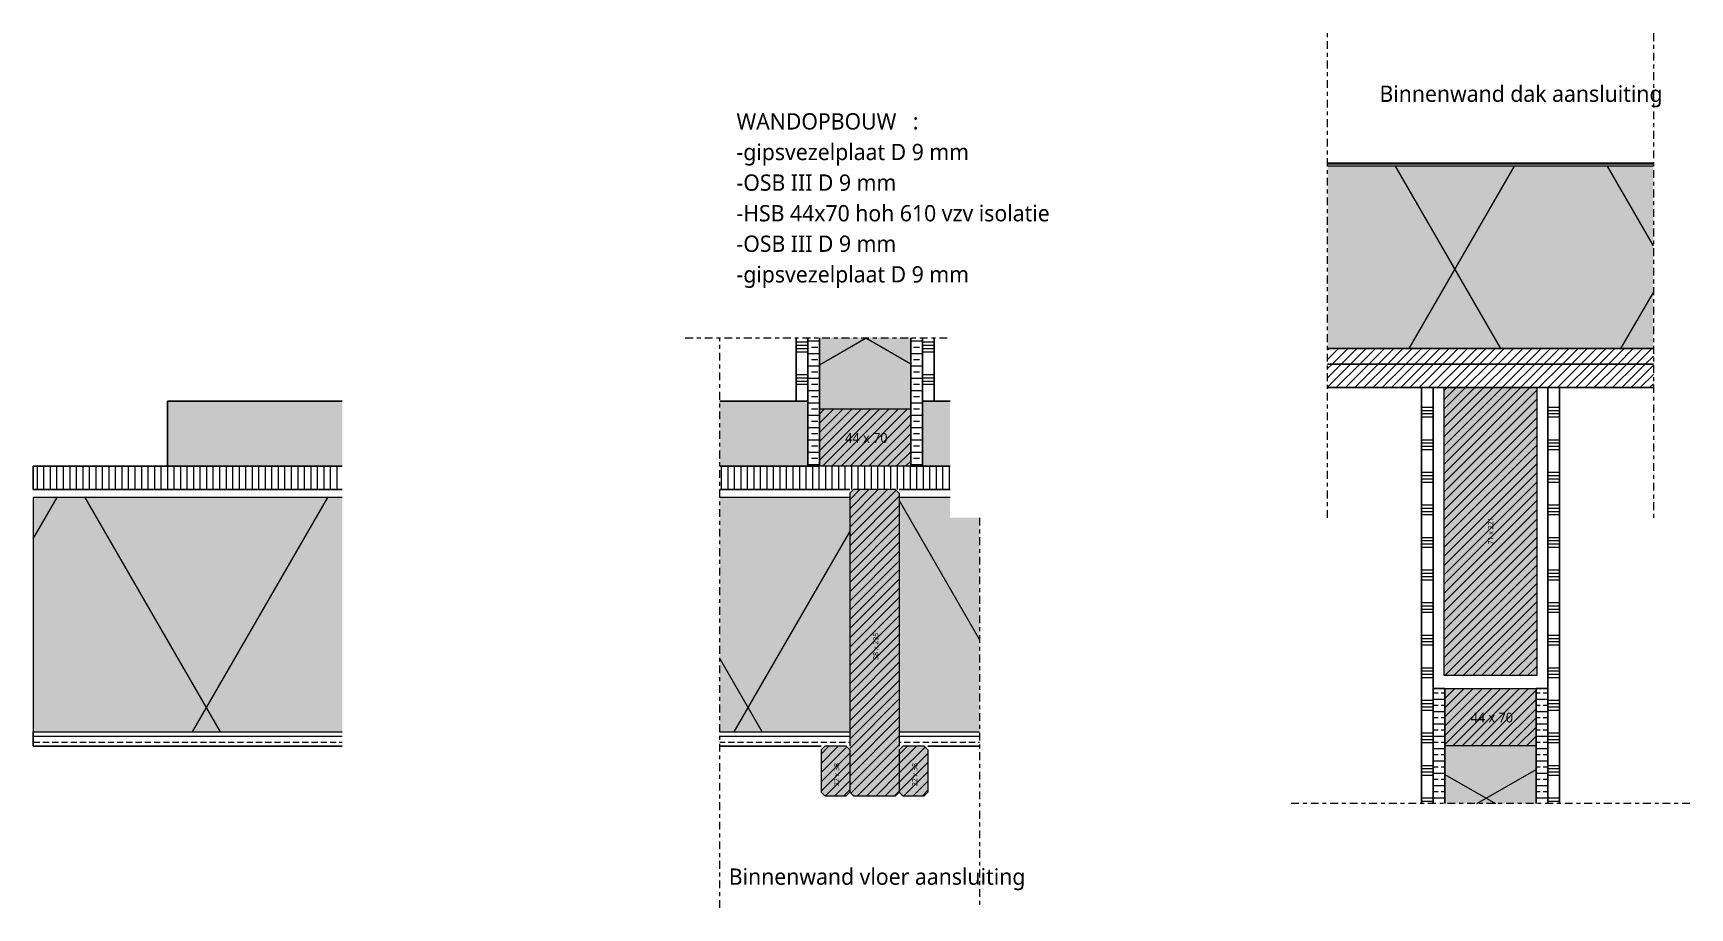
# Model space of a CAD drawing. Header units: millimetres. Extents: x 2927 to 18500, y -7154 to 6447.
# Drawn here: x 4392 to 5663, y -4292 to -3620 of the extents above; entities that cross this region are included whole.
import ezdxf

# ---------------------------------------------------------------- set-up
doc = ezdxf.new("R2010")
doc.units = ezdxf.units.MM
doc.linetypes.add('MV_center', pattern=[15, 6, -3, 3, -3])
for name, color, linetype, lineweight in [('A-ANNO-NOTE', 131, 'Continuous', 18), ('A-DETL', 90, 'Continuous', 13), ('A-DETL-GENF', 92, 'Continuous', 18), ('A-DETL-MEDM', 33, 'Continuous', 18), ('G-ANNO-TEXT', 231, 'Continuous', 13)]:
    doc.layers.add(name, color=color, linetype=linetype, lineweight=lineweight)
doc.styles.add('Segoe UI', font='segoeui.ttf', dxfattribs={"height": 7.5})
doc.styles.add('Segoe UI_1', font='segoeui.ttf', dxfattribs={"height": 4})
doc.styles.add('Segoe UI_3', font='segoeui.ttf', dxfattribs={"height": 12.5})
doc.styles.add('Segoe UI_B', font='segoeui.ttf', dxfattribs={"height": 12.5})
pattern_1 = [(0, (0, 0), (0, 9.476), []), (0, (0, 4.738), (0, 9.476), [4.738, -2.369])]
pattern_2 = [(60, (32.3, 205.2), (-58.89, 34), []), (120, (32.3, 205.2), (-58.89, -34), [])]
pattern_3 = [(0, (0, 10), (0, 25), []), (0, (0, 12.5), (0, 25), []), (0, (0, 15), (0, 25), []), (0, (0, 17.5), (0, 25), [])]
pattern_4 = [(45, (0, 0), (-3.535534, 3.535534), [])]

msp = doc.modelspace()

# ---------------------------------------------------------------- texts
at = {"layer": 'A-ANNO-NOTE', "lineweight": 13, "char_height": 7.5, "width": 40.485, "attachment_point": 1, "style": 'Segoe UI'}
for insert in [(5014.9, -3927.4), (5494.9, -4142)]:
    msp.add_mtext('44 x 70', dxfattribs=dict(at, insert=insert))
at = {"layer": 'A-ANNO-NOTE', "lineweight": 13, "char_height": 4, "attachment_point": 1, "rotation": 90, "style": 'Segoe UI_1'}
for s, insert, width in [('71 x 221', (5508.3, -4012.9), 27.658), ('38 x 235', (5036.3, -4101.5), 27.658), ('22 x 38', (5006.3, -4198.4), 23.65), ('22 x 38', (5066.3, -4198.4), 23.65)]:
    msp.add_mtext(s, dxfattribs=dict(at, insert=insert, width=width))
at = {"layer": 'G-ANNO-TEXT', "color": 7, "char_height": 12.5, "attachment_point": 1}
for s, insert, width, style in [('Binnenwand dak aansluiting', (5425, -3660.7), 262.553, 'Segoe UI_3'), ('WANDOPBOUW', (4931.5, -3681.9), 163.945, 'Segoe UI_B'), (':', (5066.8, -3681.9), 4.409, 'Segoe UI_3'), ('-gipsvezelplaat D 9 mm', (4931.5, -3705.4), 222.468, 'Segoe UI_3'), ('-OSB III D 9 mm', (4931.5, -3728.9), 151.92, 'Segoe UI_3'), ('-HSB 44x70 hoh 610 vzv isolatie', (4931.5, -3752.4), 300.232, 'Segoe UI_3'), ('-OSB III D 9 mm', (4931.5, -3775.8), 151.92, 'Segoe UI_3'), ('-gipsvezelplaat D 9 mm', (4931.5, -3799.3), 222.468, 'Segoe UI_3'), ('Binnenwand vloer aansluiting', (4925.6, -4261.6), 274.979, 'Segoe UI_3')]:
    msp.add_mtext(s, dxfattribs=dict(at, insert=insert, width=width, style=style))

# ---------------------------------------------------------------- blocks, each defined once
blk = doc.blocks.new('42 isolatie - Type 1-V224-Details Domera')
at = {"layer": 'A-DETL-GENF'}
h = blk.add_hatch(color=256, dxfattribs=at)
h.paths.add_polyline_path([(665, 0.8), (726.7, 0.8), (726.7, 165.2), (704.1, 165.2), (704.1, 180.8), (665, 180.8), (665, 49.2)])
h.paths.add_polyline_path([(627, 0.8), (627, 180.8), (527.3, 180.8), (527.3, 0.8)])
h.paths.add_polyline_path([(0.3, 0.8), (237.6, 0.8), (237.6, 180.8), (0.3, 180.8), (0.3, 49.2)])
at = {"layer": 'A-DETL-GENF', "lineweight": 13}
h = blk.add_hatch(dxfattribs=at)
h.set_pattern_fill('FP_24', color=256, style=0, pattern_type=2)
h.set_pattern_definition([(60, (-2126.39, 181.76), (-155.885, 90), []), (120, (-2126.39, 181.76), (-155.885, -90), [])])
h.paths.add_polyline_path([(665, 0.8), (726.7, 0.8), (726.7, 165.2), (704.1, 165.2), (704.1, 180.8), (665, 180.8), (665, 49.2)])
h.paths.add_polyline_path([(627, 0.8), (627, 180.8), (527.3, 180.8), (527.3, 0.8)])
h.paths.add_polyline_path([(0.3, 0.8), (237.6, 0.8), (237.6, 180.8), (0.3, 180.8), (0.3, 49.2)])
at = {"layer": 'A-DETL-GENF'}
for p, q in [((237.6, 180.8), (0.3, 180.8)), ((0.3, 180.8), (0.3, 0.8)), ((237.6, 180.8), (0.3, 180.8)), ((0.3, 180.8), (0.3, 0.8)), ((627, 180.8), (527.3, 180.8)), ((627, 180.8), (527.3, 180.8)), ((704.1, 180.8), (665, 180.8)), ((704.1, 180.8), (665, 180.8)), ((0.3, 0.8), (237.6, 0.8)), ((0.3, 0.8), (237.6, 0.8)), ((527.3, 0.8), (627, 0.8)), ((527.3, 0.8), (627, 0.8)), ((665, 0.8), (726.7, 0.8)), ((665, 0.8), (726.7, 0.8))]:
    blk.add_line(p, q, dxfattribs=at)
blk = doc.blocks.new('00 hout_rechthoekig_sls - SLS 38x235-V225-Details Domera')
at = {"layer": 'A-DETL-GENF'}
blk.add_hatch(color=256, dxfattribs=at).paths.add_polyline_path([(235, -35.2), (235, -2.8), (232.2, 0), (2.8, 0), (0, -2.8), (0, -35.2), (2.8, -38), (232.2, -38)])
at = {"layer": 'A-DETL-MEDM', "lineweight": 13}
h = blk.add_hatch(dxfattribs=at)
h.set_pattern_fill('FP_279', color=256, style=0, pattern_type=2)
h.set_pattern_definition([(135, (-3970.831, -5056.398), (-3.535534, -3.535534), [])])
h.paths.add_polyline_path([(235, -35.2), (235, -2.8), (232.2, 0), (2.8, 0), (0, -2.8), (0, -35.2), (2.8, -38), (232.2, -38)])
at = {"layer": 'A-DETL-MEDM'}
for p, q in [((0, -2.8), (2.8, 0)), ((2.8, 0), (0, -2.8)), ((2.8, 0), (197, 0)), ((232.2, 0), (235, -2.8)), ((0, -2.8), (0, -35.2)), ((232.2, 0), (235, -2.8)), ((235, -35.2), (235, -2.8)), ((2.8, -38), (0, -35.2)), ((0, -35.2), (2.8, -38)), ((2.8, -38), (197, -38)), ((235, -35.2), (232.2, -38)), ((232.2, -38), (235, -35.2))]:
    blk.add_line(p, q, dxfattribs=at)
blk = doc.blocks.new('00 hout_rechthoekig_sls - Vuren 22x38-V226-Details Domera')
at = {"layer": 'A-DETL-GENF'}
blk.add_hatch(color=256, dxfattribs=at).paths.add_polyline_path([(38, -2.8), (35.2, 0), (2.8, 0), (0, -2.8), (0, -19.2), (2.8, -22), (35.2, -22), (38, -19.2)])
at = {"layer": 'A-DETL-MEDM', "lineweight": 13}
h = blk.add_hatch(dxfattribs=at)
h.set_pattern_fill('FP_280', color=256, style=0, pattern_type=2)
h.set_pattern_definition([(135, (-4167.831, -5018.398), (-3.535534, -3.535534), [])])
h.paths.add_polyline_path([(38, -2.8), (35.2, 0), (2.8, 0), (0, -2.8), (0, -19.2), (2.8, -22), (35.2, -22), (38, -19.2)])
at = {"layer": 'A-DETL-MEDM'}
for p, q in [((0, -2.8), (2.8, 0)), ((2.8, 0), (0, -2.8)), ((2.8, 0), (35.2, 0)), ((35.2, 0), (38, -2.8)), ((0, -2.8), (0, -19.2)), ((35.2, 0), (38, -2.8)), ((38, -19.2), (38, -2.8)), ((2.8, -22), (0, -19.2)), ((0, -19.2), (2.8, -22)), ((2.8, -22), (35.2, -22)), ((38, -19.2), (35.2, -22)), ((35.2, -22), (38, -19.2))]:
    blk.add_line(p, q, dxfattribs=at)
blk = doc.blocks.new('00 hout_rechthoekig_sls - Vuren 22x38-V227-Details Domera')
at = {"layer": 'A-DETL-GENF'}
blk.add_hatch(color=256, dxfattribs=at).paths.add_polyline_path([(38, -2.8), (35.2, 0), (2.8, 0), (0, -2.8), (0, -19.2), (2.8, -22), (35.2, -22), (38, -19.2)])
at = {"layer": 'A-DETL-MEDM', "lineweight": 13}
h = blk.add_hatch(dxfattribs=at)
h.set_pattern_fill('FP_281', color=256, style=0, pattern_type=2)
h.set_pattern_definition([(135, (-4167.831, -5078.398), (-3.535534, -3.535534), [])])
h.paths.add_polyline_path([(38, -2.8), (35.2, 0), (2.8, 0), (0, -2.8), (0, -19.2), (2.8, -22), (35.2, -22), (38, -19.2)])
at = {"layer": 'A-DETL-MEDM'}
for p, q in [((0, -2.8), (2.8, 0)), ((2.8, 0), (0, -2.8)), ((2.8, 0), (35.2, 0)), ((35.2, 0), (38, -2.8)), ((0, -2.8), (0, -19.2)), ((35.2, 0), (38, -2.8)), ((38, -19.2), (38, -2.8)), ((2.8, -22), (0, -19.2)), ((0, -19.2), (2.8, -22)), ((2.8, -22), (35.2, -22)), ((38, -19.2), (35.2, -22)), ((35.2, -22), (38, -19.2))]:
    blk.add_line(p, q, dxfattribs=at)
blk = doc.blocks.new('NLRS_00_DI_maskeer - Type 1-4234773-Details Domera')
at = {"layer": 'A-DETL-GENF', "linetype": 'MV_center'}
blk.add_line((339, 0), (-98.5, 0), dxfattribs=at)
blk = doc.blocks.new('NLRS_00_DI_maskeer - Type 1-4234772-Details Domera')
at = {"layer": 'A-DETL-GENF', "linetype": 'MV_center'}
blk.add_line((39.6, 0), (339, 0), dxfattribs=at)
blk = doc.blocks.new('00 hout_rechthoekig_sls - Vuren 44x70-3218189-Details Domera')
at = {"layer": 'A-DETL-GENF', "lineweight": 13}
blk.add_hatch(color=256, dxfattribs=at).paths.add_polyline_path([(70, -44), (70, 0), (0, 0), (0, -44)])
at = {"layer": 'A-DETL-MEDM', "lineweight": 13}
h = blk.add_hatch(dxfattribs=at)
h.set_pattern_fill('FP_282', color=256, style=0, pattern_type=2)
h.set_pattern_definition([(45, (-4995.206, 3908.831), (-3.535534, 3.535534), [])])
h.paths.add_polyline_path([(70, -44), (70, 0), (0, 0), (0, -44)])
at = {"layer": 'A-DETL-MEDM'}
for p, q in [((0, 0), (70, 0)), ((0, -44), (0, 0)), ((70, 0), (70, -44)), ((70, 0), (70, -44)), ((70, 0), (70, -44)), ((70, -44), (0, -44)), ((70, -44), (0, -44))]:
    blk.add_line(p, q, dxfattribs=at)
blk = doc.blocks.new('42 isolatie - Type 1-3771853-Details Domera')
at = {"layer": 'A-DETL-GENF'}
blk.add_hatch(color=256, dxfattribs=at).paths.add_polyline_path([(0.3, 0.8), (54.8, 0.8), (54.8, 70.8), (0.3, 70.8)])
at = {"layer": 'A-DETL-GENF', "lineweight": 13}
h = blk.add_hatch(dxfattribs=at)
h.set_pattern_fill('FP_63', color=256, style=0, pattern_type=2)
h.set_pattern_definition(pattern_2)
h.paths.add_polyline_path([(0.3, 0.8), (54.8, 0.8), (54.8, 70.8), (0.3, 70.8)])
at = {"layer": 'A-DETL-GENF'}
for p, q in [((54.8, 70.8), (0.3, 70.8)), ((0.3, 70.8), (0.3, 0.8)), ((0.3, 70.8), (0.3, 0.8)), ((0.3, 0.8), (54.8, 0.8))]:
    blk.add_line(p, q, dxfattribs=at)
blk = doc.blocks.new('00 hout_rechthoekig_sls - Vuren 44x70-V228-Details Domera')
at = {"layer": 'A-DETL-GENF', "lineweight": 13}
blk.add_hatch(color=256, dxfattribs=at).paths.add_polyline_path([(70, -44), (70, 0), (0, 0), (0, -44)])
at = {"layer": 'A-DETL-MEDM', "lineweight": 13}
h = blk.add_hatch(dxfattribs=at)
h.set_pattern_fill('FP_283', color=256, style=0, pattern_type=2)
h.set_pattern_definition([(45, (-5475.206, 4123.456), (-3.535534, 3.535534), [])])
h.paths.add_polyline_path([(70, -44), (70, 0), (0, 0), (0, -44)])
at = {"layer": 'A-DETL-MEDM'}
for p, q in [((0, 0), (70, 0)), ((0, -44), (0, 0)), ((70, 0), (70, -44)), ((70, 0), (70, -44)), ((70, 0), (70, -44)), ((70, -44), (0, -44)), ((70, -44), (0, -44))]:
    blk.add_line(p, q, dxfattribs=at)
blk = doc.blocks.new('42 isolatie - Type 1-3771919-Details Domera')
at = {"layer": 'A-DETL-GENF'}
blk.add_hatch(color=256, dxfattribs=at).paths.add_polyline_path([(5.9, 0.8), (50.3, 0.8), (50.3, 70.8), (5.9, 70.8)])
at = {"layer": 'A-DETL-GENF', "lineweight": 13}
h = blk.add_hatch(dxfattribs=at)
h.set_pattern_fill('FP_63', color=256, style=0, pattern_type=2)
h.set_pattern_definition(pattern_2)
h.paths.add_polyline_path([(5.9, 0.8), (50.3, 0.8), (50.3, 70.8), (5.9, 70.8)])
at = {"layer": 'A-DETL-GENF'}
for p, q in [((50.3, 70.8), (5.9, 70.8)), ((50.3, 0.8), (50.3, 70.8)), ((50.3, 0.8), (50.3, 70.8)), ((5.9, 0.8), (50.3, 0.8))]:
    blk.add_line(p, q, dxfattribs=at)
blk = doc.blocks.new('00 hout_rechthoekig_sls - Vuren 71x221-V229-Details Domera')
at = {"layer": 'A-DETL-GENF', "lineweight": 13}
blk.add_hatch(color=256, dxfattribs=at).paths.add_polyline_path([(0, -71), (221, -71), (221, 0), (0, 0)])
at = {"layer": 'A-DETL-MEDM', "lineweight": 13}
h = blk.add_hatch(dxfattribs=at)
h.set_pattern_fill('FP_284', color=256, style=0, pattern_type=2)
h.set_pattern_definition([(315, (4113.456, 5474.706), (3.535534, 3.535534), [])])
h.paths.add_polyline_path([(0, -71), (221, -71), (221, 0), (0, 0)])
at = {"layer": 'A-DETL-MEDM'}
for p, q in [((0, 0), (221, 0)), ((0, -71), (0, 0)), ((221, 0), (221, -71)), ((221, 0), (221, -71)), ((221, 0), (221, -71)), ((221, -71), (0, -71)), ((221, -71), (0, -71))]:
    blk.add_line(p, q, dxfattribs=at)
blk = doc.blocks.new('42 isolatie - Type 1-3771795-Details Domera')
at = {"layer": 'A-DETL-GENF'}
blk.add_hatch(color=256, dxfattribs=at).paths.add_polyline_path([(323.7, 0.8), (323.7, 140.8), (73.7, 140.8), (73.7, 0.8)])
at = {"layer": 'A-DETL-GENF', "lineweight": 13}
h = blk.add_hatch(dxfattribs=at)
h.set_pattern_fill('FP_247', color=256, style=0, pattern_type=2)
h.set_pattern_definition([(60, (-857.8, 704), (-121.936, 70.4), []), (120, (-857.8, 704), (-121.936, -70.4), [])])
h.paths.add_polyline_path([(323.7, 0.8), (323.7, 140.8), (73.7, 140.8), (73.7, 0.8)])
at = {"layer": 'A-DETL-GENF'}
for p, q in [((323.7, 140.8), (73.7, 140.8)), ((323.7, 140.8), (73.7, 140.8)), ((73.7, 0.8), (323.7, 0.8))]:
    blk.add_line(p, q, dxfattribs=at)
blk = doc.blocks.new('NLRS_00_DI_maskeer - Type 1-4234783-Details Domera')
at = {"layer": 'A-DETL-GENF', "linetype": 'MV_center'}
blk.add_line((-100, 0), (103.3, 0), dxfattribs=at)
blk = doc.blocks.new('NLRS_00_DI_maskeer - Type 1-4234784-Details Domera')
at = {"layer": 'A-DETL-GENF', "linetype": 'MV_center'}
blk.add_line((-100, 0), (272, 0), dxfattribs=at)
blk = doc.blocks.new('NLRS_00_DI_maskeer - Type 1-4234785-Details Domera')
at = {"layer": 'A-DETL-GENF', "linetype": 'MV_center'}
blk.add_line((272, 0), (-100, 0), dxfattribs=at)
blk = doc.blocks.new('NLRS_00_DI_maskeer - Type 1-V240-Details Domera')
at = {"layer": 'A-DETL-GENF', "linetype": 'MV_center'}
blk.add_line((-100, 0), (206, 0), dxfattribs=at)

# ---------------------------------------------------------------- hatches: boundary and pattern name
at = {"layer": 'A-DETL-GENF', "lineweight": 13}
h = msp.add_hatch(dxfattribs=at)
h.set_pattern_fill('FP_144', color=253, style=0, pattern_type=2)
h.set_pattern_definition(pattern_3)
h.paths.add_polyline_path([(4986.2, -3902.8), (4986.2, -3854.3), (4977.2, -3854.3), (4977.2, -3902.8)])
h = msp.add_hatch(dxfattribs=at)
h.set_pattern_fill('FP_4', color=250, style=0, pattern_type=2)
h.set_pattern_definition(pattern_1)
h.paths.add_polyline_path([(4995.2, -3952.8), (4995.2, -3854.3), (4986.2, -3854.3), (4986.2, -3952.8)])
h = msp.add_hatch(dxfattribs=at)
h.set_pattern_fill('FP_4', color=250, style=0, pattern_type=2)
h.set_pattern_definition(pattern_1)
h.paths.add_polyline_path([(5074.2, -3952.8), (5074.2, -3854.3), (5065.2, -3854.3), (5065.2, -3952.8)])
h = msp.add_hatch(dxfattribs=at)
h.set_pattern_fill('FP_144', color=253, style=0, pattern_type=2)
h.set_pattern_definition(pattern_3)
h.paths.add_polyline_path([(5083.2, -3902.8), (5083.2, -3854.3), (5074.2, -3854.3), (5074.2, -3902.8)])
h = msp.add_hatch(dxfattribs=at)
h.set_pattern_fill('FP_10', color=250, style=0, pattern_type=2)
h.set_pattern_definition(pattern_4)
h.paths.add_polyline_path([(5385.2, -3874.5), (5635.2, -3874.5), (5635.2, -3862.5), (5385.2, -3862.5)])
h = msp.add_hatch(dxfattribs=at)
h.set_pattern_fill('FP_10', color=250, style=0, pattern_type=2)
h.set_pattern_definition(pattern_4)
h.paths.add_polyline_path([(5385.2, -3892.5), (5635.2, -3892.5), (5635.2, -3874.5), (5385.2, -3874.5)])
at = {"layer": 'A-DETL-GENF'}
h = msp.add_hatch(color=9, dxfattribs=at)
h.paths.add_polyline_path([(5074.2, -3952.8), (5095.5, -3952.8), (5095.5, -3902.8), (5074.2, -3902.8), (5074.2, -3908.8)])
h.paths.add_polyline_path([(4986.2, -3952.8), (4986.2, -3902.8), (4918.7, -3902.8), (4918.7, -3952.8)])
h.paths.add_polyline_path([(4494.7, -3952.8), (4629, -3952.8), (4629, -3902.8), (4494.7, -3902.8)])
at = {"layer": 'A-DETL-GENF', "lineweight": 13}
h = msp.add_hatch(dxfattribs=at)
h.set_pattern_fill('FP_144', color=253, style=0, pattern_type=2)
h.set_pattern_definition(pattern_3)
h.paths.add_polyline_path([(5466.2, -4211.8), (5466.2, -3892.5), (5457.2, -3892.5), (5457.2, -4211.8)])
h = msp.add_hatch(dxfattribs=at)
h.set_pattern_fill('FP_144', color=253, style=0, pattern_type=2)
h.set_pattern_definition(pattern_3)
h.paths.add_polyline_path([(5563.2, -4211.8), (5563.2, -3892.5), (5554.2, -3892.5), (5554.2, -4211.8)])
h = msp.add_hatch(dxfattribs=at)
h.set_pattern_fill('FP_64', color=253, style=0, pattern_type=2)
h.set_pattern_definition([(90, (0, 0), (-5, 3e-16), [])])
h.paths.add_polyline_path([(4629, -3970.8), (4629, -3952.8), (4391.7, -3952.8), (4391.7, -3970.8)])
h.paths.add_polyline_path([(5021.2, -3970.8), (5095.5, -3970.8), (5095.5, -3952.8), (4918.7, -3952.8), (4918.7, -3970.8), (5018.4, -3970.8)])
h = msp.add_hatch(dxfattribs=at)
h.set_pattern_fill('FP_4', color=250, style=0, pattern_type=2)
h.set_pattern_definition(pattern_1)
h.paths.add_polyline_path([(5475.2, -4211.8), (5475.2, -4123.5), (5466.2, -4123.5), (5466.2, -4211.8)])
h = msp.add_hatch(dxfattribs=at)
h.set_pattern_fill('FP_4', color=250, style=0, pattern_type=2)
h.set_pattern_definition(pattern_1)
h.paths.add_polyline_path([(5554.2, -4211.8), (5554.2, -4123.5), (5545.2, -4123.5), (5545.2, -4211.8)])
h = msp.add_hatch(dxfattribs=at)
h.set_pattern_fill('FP_4', color=250, style=0, pattern_type=2)
h.set_pattern_definition(pattern_1)
h.paths.add_polyline_path([(4629, -4167.8), (4629, -4156.8), (4391.7, -4156.8), (4391.7, -4167.8)])
h.paths.add_polyline_path([(5075.6, -4167.8), (5118.1, -4167.8), (5118.1, -4156.8), (5056.4, -4156.8), (5056.4, -4167.8), (5059.2, -4167.8)])
h.paths.add_polyline_path([(4996.4, -4167.8), (5018.4, -4167.8), (5018.4, -4156.8), (4918.7, -4156.8), (4918.7, -4167.8)])

# ---------------------------------------------------------------- linework, layer by layer
at = {"layer": 'A-DETL', "lineweight": 35}
msp.add_line((5635.2, -3720.4), (5385.2, -3720.4), dxfattribs=at)
at = {"layer": 'A-DETL', "lineweight": 25}
for p, q in [((4977.2, -3854.3), (4977.2, -3902.8)), ((4986.2, -3902.8), (4986.2, -3854.3)), ((4995.2, -3952.8), (4995.2, -3854.3)), ((5065.2, -3854.3), (5065.2, -3952.8)), ((5074.2, -3854.3), (5074.2, -3902.8)), ((5083.2, -3902.8), (5083.2, -3854.3)), ((5635.2, -3862.5), (5385.2, -3862.5)), ((5385.2, -3874.5), (5635.2, -3874.5)), ((4629, -3902.8), (4494.7, -3902.8)), ((4494.7, -3902.8), (4494.7, -3952.8)), ((4977.2, -3902.8), (4918.7, -3902.8)), ((4977.2, -3902.8), (4986.2, -3902.8)), ((4986.2, -3902.8), (4986.2, -3952.8)), ((5074.2, -3952.8), (5074.2, -3902.8)), ((5074.2, -3902.8), (5083.2, -3902.8)), ((5095.5, -3902.8), (5083.2, -3902.8)), ((5385.2, -3892.5), (5635.2, -3892.5)), ((5457.2, -3892.5), (5457.2, -4211.8)), ((5466.2, -4211.8), (5466.2, -3892.5)), ((5554.2, -3892.5), (5554.2, -4211.8)), ((5563.2, -4211.8), (5563.2, -3892.5)), ((4629, -3952.8), (4391.7, -3952.8)), ((4391.7, -3952.8), (4391.7, -3970.8)), ((4986.2, -3952.8), (4918.7, -3952.8)), ((4986.2, -3952.8), (4995.2, -3952.8)), ((5065.2, -3952.8), (5074.2, -3952.8)), ((5095.5, -3952.8), (5074.2, -3952.8)), ((4391.7, -3970.8), (4629, -3970.8)), ((4918.7, -3970.8), (5018.4, -3970.8)), ((5056.4, -3970.8), (5095.5, -3970.8)), ((5475.2, -4123.5), (5466.2, -4123.5)), ((5475.2, -4211.8), (5475.2, -4123.5)), ((5554.2, -4123.5), (5545.2, -4123.5)), ((5545.2, -4123.5), (5545.2, -4211.8)), ((4391.7, -4156.8), (4391.7, -4167.8)), ((4391.7, -4167.8), (4629, -4167.8)), ((4918.7, -4167.8), (4996.4, -4167.8)), ((5078.4, -4167.8), (5118.1, -4167.8))]:
    msp.add_line(p, q, dxfattribs=at)

# ---------------------------------------------------------------- block references
at = {"layer": 'A-DETL-GENF', "linetype": 'MV_center'}
for name, p, rotation in [('NLRS_00_DI_maskeer - Type 1-4234784-Details Domera', (5385.2, -3892.5), 89.99999999999991), ('NLRS_00_DI_maskeer - Type 1-4234785-Details Domera', (5635.2, -3892.5), 90.00000000000007), ('NLRS_00_DI_maskeer - Type 1-4234773-Details Domera', (4918.7, -3952.8), 269.9999999999999), ('NLRS_00_DI_maskeer - Type 1-4234772-Details Domera', (5118.1, -3952.8), 270.0000000000001), ('NLRS_00_DI_maskeer - Type 1-V240-Details Domera', (5563.2, -4211.8), 180)]:
    msp.add_blockref(name, p, dxfattribs=dict(at, rotation=rotation))
at = {"layer": 'A-DETL-GENF'}
for name, p in [('42 isolatie - Type 1-3771795-Details Domera', (5311.5, -3863.3)), ('42 isolatie - Type 1-V224-Details Domera', (4391.4, -4157.6))]:
    msp.add_blockref(name, p, dxfattribs=at)
at = {"layer": 'A-DETL-GENF', "linetype": 'MV_center'}
msp.add_blockref('NLRS_00_DI_maskeer - Type 1-4234783-Details Domera', (4992.2, -3854.3), dxfattribs=at)
at = {"layer": 'A-DETL-GENF', "rotation": 89.99999999999991}
for name, p in [('42 isolatie - Type 1-3771853-Details Domera', (5066, -3909.1)), ('42 isolatie - Type 1-3771919-Details Domera', (5546, -4217.7))]:
    msp.add_blockref(name, p, dxfattribs=at)
at = {"layer": 'A-DETL-MEDM', "lineweight": 13, "rotation": 89.99999999999991}
msp.add_blockref('00 hout_rechthoekig_sls - Vuren 71x221-V229-Details Domera', (5474.7, -4113.5), dxfattribs=at)
at = {"layer": 'A-DETL-MEDM', "lineweight": 13}
for name, p in [('00 hout_rechthoekig_sls - Vuren 44x70-3218189-Details Domera', (4995.2, -3908.8)), ('00 hout_rechthoekig_sls - Vuren 44x70-V228-Details Domera', (5475.2, -4123.5))]:
    msp.add_blockref(name, p, dxfattribs=at)
at = {"layer": 'A-DETL-MEDM', "rotation": 269.9999999999998}
for name, p in [('00 hout_rechthoekig_sls - SLS 38x235-V225-Details Domera', (5056.4, -3970.8)), ('00 hout_rechthoekig_sls - Vuren 22x38-V226-Details Domera', (5018.4, -4167.8)), ('00 hout_rechthoekig_sls - Vuren 22x38-V227-Details Domera', (5078.4, -4167.8))]:
    msp.add_blockref(name, p, dxfattribs=at)

msp.set_redraw_order([(e.dxf.handle, doc.entitydb.next_handle()) for e in msp.query("TEXT MTEXT ATTDEF DIMENSION ARC_DIMENSION")])  # texts and dimensions are drawn at this point

doc.saveas('drawing.dxf')
